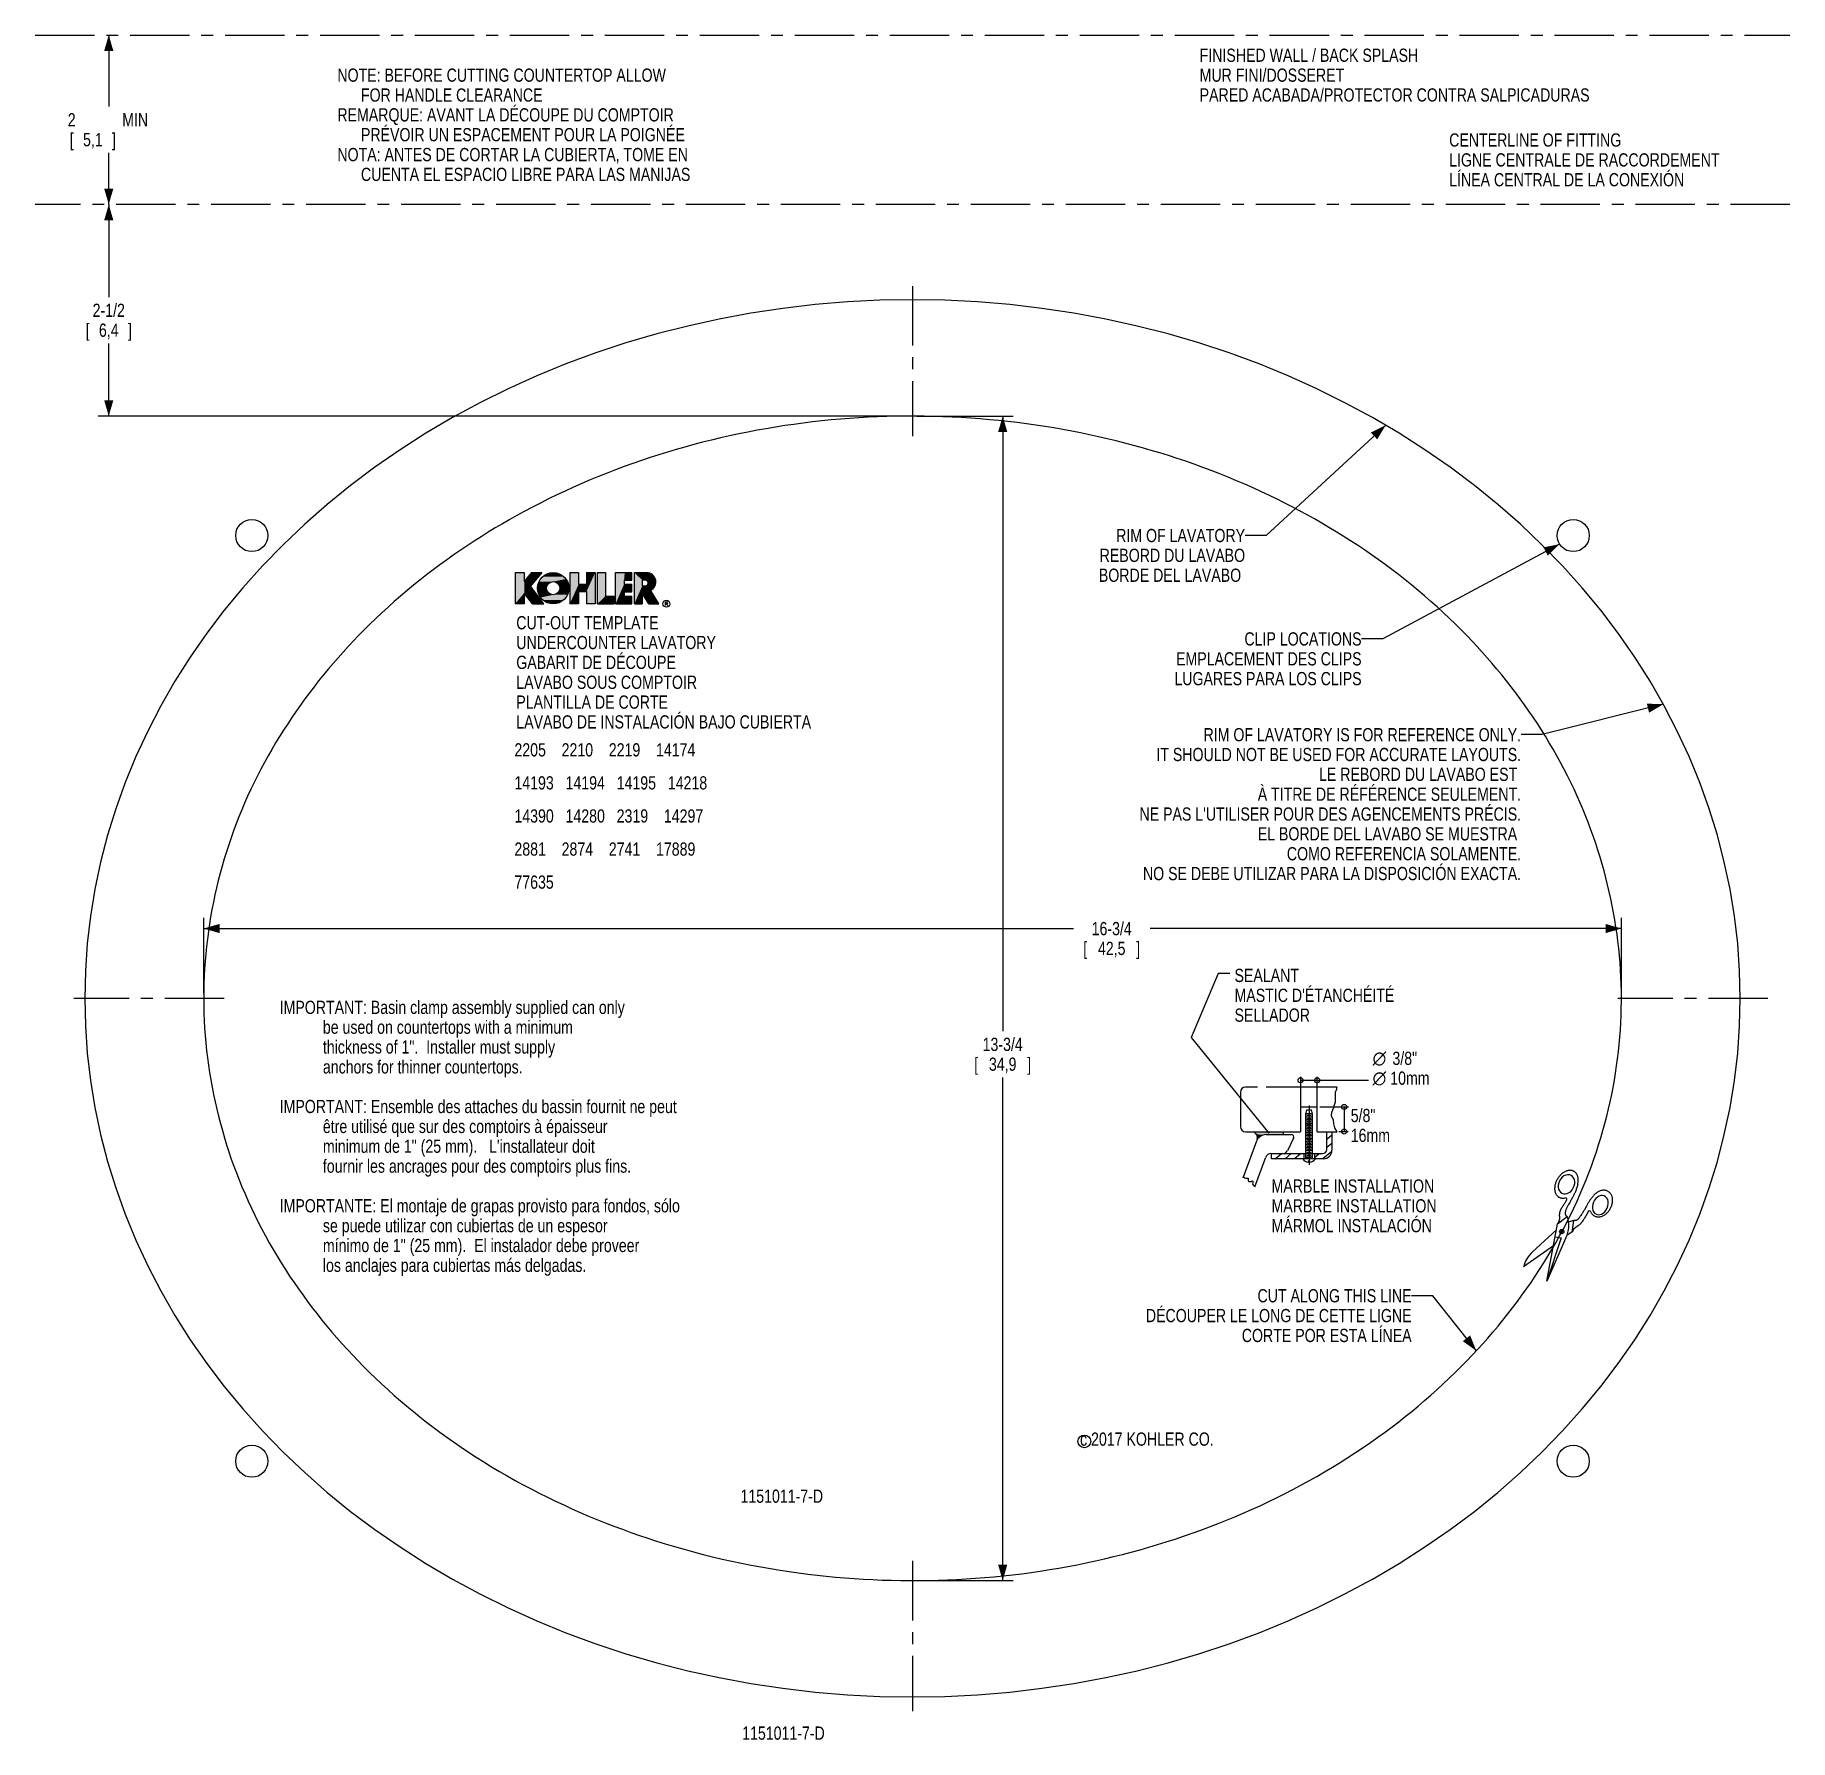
# Model space of a CAD drawing. Extents: x 2.2 to 22.9, y 1 to 21.1.
import ezdxf
from ezdxf.enums import TextEntityAlignment as Align

# ---------------------------------------------------------------- set-up
doc = ezdxf.new("R2010")
doc.units = 0
doc.header["$LTSCALE"] = 1.87
doc.linetypes.add('CENTER', pattern=[0.6, 0.375, -0.075, 0.075, -0.075])
doc.linetypes.add('PHANTOM', pattern=[0.8, 0.45, -0.05, 0.1, -0.05, 0.1, -0.05])
doc.layers.get('0').update_dxf_attribs({"linetype": 'CONTINUOUS'})
for name, color, linetype in [('___NOTE', 7, 'CONTINUOUS'), ('___SYMBOL', 7, 'CONTINUOUS'), ('_CURVE', 7, 'CONTINUOUS'), ('DEFAULT_1', 7, 'CENTER'), ('DEFAULT_3', 7, 'PHANTOM'), ('DRAFT_ENT', 7, 'CONTINUOUS'), ('NOTE', 7, 'CONTINUOUS')]:
    doc.layers.add(name, color=color, linetype=linetype)
doc.styles.get("Standard").update_dxf_attribs({"font": 'txt', "width": 0.8})
doc.styles.add('TEXTSTYLE_1', font='gdt', dxfattribs={"width": 0.8})
doc.dimstyles.get("Standard").update_dxf_attribs({"dimtxt": 2.5, "dimasz": 2.5, "dimexe": 1.25, "dimexo": 0.625, "dimtad": 1, "dimcen": 2.5, "dimazin": 3, "dimtfac": 1, "dimtmove": 0, "dimatfit": 3})

msp = doc.modelspace()

# ---------------------------------------------------------------- texts
at = {"layer": '___NOTE', "color": 2, "linetype": 'CONTINUOUS', "width": 0.8}
for s, p in [('RIM OF LAVATORY IS FOR REFERENCE ONLY.', (19.75, 12.778)), ('IT SHOULD NOT BE USED FOR ACCURATE LAYOUTS.', (19.75, 12.544)), ('LE REBORD DU LAVABO EST ', (19.75, 12.31)), ('À TITRE DE RÉFÉRENCE SEULEMENT.', (19.75, 12.075)), ("NE PAS L'UTILISER POUR DES AGENCEMENTS PRÉCIS.", (19.75, 11.841)), ('EL BORDE DEL LAVABO SE MUESTRA ', (19.75, 11.607)), ('COMO REFERENCIA SOLAMENTE.', (19.75, 11.372)), ('NO SE DEBE UTILIZAR PARA LA DISPOSICIÓN EXACTA.', (19.75, 11.138))]:
    msp.add_text(s, height=0.15625, dxfattribs=at).set_placement(p, align=Align.RIGHT)
for s, height, p in [('2205    2210    2219    14174', 0.15625, (7.856, 12.599)), ('14193   14194   14195   14218', 0.15625, (7.856, 12.209)), ('14390   14280   2319    14297   ', 0.15625, (7.856, 11.818)), ('2881    2874    2741    17889', 0.15625, (7.856, 11.427)), ('77635', 0.1562, (7.856, 11.037)), ('SEALANT', 0.1562, (16.364, 9.935)), ("MASTIC D'ÉTANCHÉITÉ", 0.15625, (16.364, 9.7)), ('SELLADOR', 0.1562, (16.364, 9.466)), ('3/8"', 0.1562, (18.23, 8.956)), ('10mm', 0.1562, (18.204, 8.722)), ('5/8"', 0.1562, (17.737, 8.281)), ('16mm', 0.1562, (17.737, 8.046)), ('MARBLE INSTALLATION', 0.15625, (16.801, 7.448)), ('MARBRE INSTALLATION', 0.15625, (16.801, 7.214)), ('MÁRMOL INSTALACIÓN', 0.15625, (16.801, 6.98)), ('c 2017 KOHLER CO.', 0.15625, (14.539, 4.459)), ('1151011-7-D', 0.15625, (10.527, 3.785)), ('1151011-7-D', 0.15625, (10.547, 0.987))]:
    msp.add_text(s, height=height, dxfattribs=at).set_placement(p)
at = {"layer": '___NOTE', "color": 2, "linetype": 'CONTINUOUS', "style": 'TEXTSTYLE_1'}
for p in [(17.995, 8.956), (17.995, 8.722)]:
    msp.add_text('n', height=0.156, dxfattribs=at).set_placement(p)
at = {"layer": 'NOTE', "color": 2, "linetype": 'CONTINUOUS', "width": 0.8}
for s, p in [('FINISHED WALL / BACK SPLASH', (15.952, 20.802)), ('NOTE: BEFORE CUTTING COUNTERTOP ALLOW', (5.764, 20.567)), ('MUR FINI/DOSSERET', (15.952, 20.567)), ('      FOR HANDLE CLEARANCE', (5.764, 20.332)), ('PARED ACABADA/PROTECTOR CONTRA SALPICADURAS', (15.952, 20.333)), ('REMARQUE: AVANT LA DÉCOUPE DU COMPTOIR', (5.764, 20.098)), ('      PRÉVOIR UN ESPACEMENT POUR LA POIGNÉE', (5.764, 19.864)), ('CENTERLINE OF FITTING', (18.9, 19.801)), ('NOTA: ANTES DE CORTAR LA CUBIERTA, TOME EN', (5.764, 19.629)), ('LIGNE CENTRALE DE RACCORDEMENT', (18.9, 19.566)), ('      CUENTA EL ESPACIO LIBRE PARA LAS MANIJAS', (5.764, 19.395)), ('LÍNEA CENTRAL DE LA CONEXIÓN', (18.9, 19.332)), ('CUT-OUT TEMPLATE', (7.878, 14.1)), ('UNDERCOUNTER LAVATORY', (7.878, 13.866)), ('GABARIT DE DÉCOUPE', (7.878, 13.632)), ('LAVABO SOUS COMPTOIR ', (7.878, 13.397)), ('PLANTILLA DE CORTE', (7.878, 13.163)), ('LAVABO DE INSTALACIÓN BAJO CUBIERTA ', (7.878, 12.929)), ('IMPORTANT: Basin clamp assembly supplied can only', (5.082, 9.558)), ('           be used on countertops with a minimum', (5.082, 9.324)), ('           thickness of 1".  Installer must supply', (5.082, 9.09)), ('           anchors for thinner countertops.', (5.082, 8.855)), ('IMPORTANT: Ensemble des attaches du bassin fournit ne peut', (5.082, 8.387)), ('           être utilisé que sur des comptoirs à épaisseur', (5.082, 8.152)), ('           minimum de 1" (25 mm).   L\'installateur doit', (5.082, 7.918)), ('           fournir les ancrages pour des comptoirs plus fins.', (5.082, 7.683)), ('IMPORTANTE: El montaje de grapas provisto para fondos, sólo', (5.082, 7.215)), ('           se puede utilizar con cubiertas de un espesor', (5.082, 6.98)), ('           mínimo de 1" (25 mm).  El instalador debe proveer', (5.082, 6.746)), ('           los anclajes para cubiertas más delgadas.', (5.082, 6.512))]:
    msp.add_text(s, height=0.15625, dxfattribs=at).set_placement(p)
for s, p in [('RIM OF LAVATORY', (16.489, 15.13)), ('REBORD DU LAVABO', (16.489, 14.896)), ('BORDE DEL LAVABO ', (16.489, 14.661)), ('CLIP LOCATIONS', (17.865, 13.909)), ('EMPLACEMENT DES CLIPS', (17.865, 13.674)), ('LUGARES PARA LOS CLIPS', (17.865, 13.44)), ('CUT ALONG THIS LINE', (18.456, 6.152)), ('DÉCOUPER LE LONG DE CETTE LIGNE', (18.456, 5.918)), ('CORTE POR ESTA LÍNEA', (18.456, 5.683))]:
    msp.add_text(s, height=0.15625, dxfattribs=at).set_placement(p, align=Align.RIGHT)

# ---------------------------------------------------------------- blocks, each defined once
blk = doc.blocks.new('_FILLED')
at = {"color": 0, "linetype": 'BYBLOCK'}
blk.add_solid([(0, 0), (-1, 0.29), (-1, -0.29)], dxfattribs=at)
blk = doc.blocks.new('*D0')
at = {"color": 2, "linetype": 'CONTINUOUS'}
for p, q in [((12.612, 16.618), (13.75, 16.618)), ((13.625, 16.618), (13.625, 9.355)), ((13.625, 2.867), (13.625, 8.808)), ((12.635, 2.867), (13.75, 2.867))]:
    blk.add_line(p, q, dxfattribs=at)
at = {"color": 2, "linetype": 'CONTINUOUS', "xscale": 0.1875, "yscale": 0.1875, "zscale": 0.1875}
for p, rotation in [((13.625, 16.618), 90), ((13.625, 2.867), 270)]:
    blk.add_blockref('_FILLED', p, dxfattribs=dict(at, rotation=rotation))
at = {"color": 2, "linetype": 'CONTINUOUS', "width": 0.8}
for s, height, p in [('13-3/4', 0.1562, (13.625, 9.121)), ('[', 0.156, (13.312, 8.887)), ('34,9', 0.1562, (13.625, 8.887)), (']', 0.156, (13.937, 8.887))]:
    blk.add_text(s, height=height, dxfattribs=at).set_placement(p, align=Align.CENTER)
blk = doc.blocks.new('*D1')
at = {"color": 2, "linetype": 'CONTINUOUS'}
for p, q in [((4.185, 9.805), (4.185, 10.692)), ((20.935, 9.773), (20.935, 10.692)), ((4.185, 10.567), (14.46, 10.567)), ((20.935, 10.567), (15.366, 10.567))]:
    blk.add_line(p, q, dxfattribs=at)
at = {"color": 2, "linetype": 'CONTINUOUS', "xscale": 0.1875, "yscale": 0.1875, "zscale": 0.1875, "rotation": 180}
blk.add_blockref('_FILLED', (4.185, 10.567), dxfattribs=at)
at = {"color": 2, "linetype": 'CONTINUOUS', "xscale": 0.1875, "yscale": 0.1875, "zscale": 0.1875}
blk.add_blockref('_FILLED', (20.935, 10.567), dxfattribs=at)
at = {"color": 2, "linetype": 'CONTINUOUS', "width": 0.8}
for s, height, p in [('16-3/4', 0.1562, (14.913, 10.488)), ('[', 0.156, (14.6, 10.254)), ('42,5', 0.1562, (14.913, 10.254)), (']', 0.156, (15.225, 10.254))]:
    blk.add_text(s, height=height, dxfattribs=at).set_placement(p, align=Align.CENTER)
blk = doc.blocks.new('*D2')
at = {"color": 2, "linetype": 'CONTINUOUS'}
for p, q in [((3.063, 19.118), (3.063, 18.024)), ((3.063, 16.618), (3.063, 17.477)), ((12.487, 16.618), (2.938, 16.618))]:
    blk.add_line(p, q, dxfattribs=at)
at = {"color": 2, "linetype": 'CONTINUOUS', "xscale": 0.1875, "yscale": 0.1875, "zscale": 0.1875}
for p, rotation in [((3.063, 19.118), 90), ((3.063, 16.618), 270)]:
    blk.add_blockref('_FILLED', p, dxfattribs=dict(at, rotation=rotation))
at = {"color": 2, "linetype": 'CONTINUOUS', "width": 0.8}
for s, height, p in [('2-1/2', 0.1562, (3.063, 17.79)), ('[', 0.156, (2.813, 17.555)), ('6,4', 0.1562, (3.063, 17.555)), (']', 0.156, (3.313, 17.555))]:
    blk.add_text(s, height=height, dxfattribs=at).set_placement(p, align=Align.CENTER)
blk = doc.blocks.new('*D3')
at = {"color": 2, "linetype": 'CONTINUOUS'}
for p, q in [((3.063, 21.118), (3.063, 20.274)), ((3.063, 19.118), (3.063, 19.727))]:
    blk.add_line(p, q, dxfattribs=at)
at = {"color": 2, "linetype": 'CONTINUOUS', "xscale": 0.1875, "yscale": 0.1875, "zscale": 0.1875}
for p, rotation in [((3.063, 21.118), 90), ((3.063, 19.118), 270)]:
    blk.add_blockref('_FILLED', p, dxfattribs=dict(at, rotation=rotation))
at = {"color": 2, "linetype": 'CONTINUOUS', "width": 0.8}
for s, height, p in [('2', 0.156, (2.625, 20.04)), ('MIN', 0.1562, (3.375, 20.04)), ('[', 0.156, (2.625, 19.805)), ('5,1', 0.1562, (2.875, 19.805)), (']', 0.156, (3.125, 19.805))]:
    blk.add_text(s, height=height, dxfattribs=at).set_placement(p, align=Align.CENTER)
blk = doc.blocks.new('SCISSORS_BL0', base_point=(20.273, 7.056))
at = {"layer": '___SYMBOL', "color": 7, "linetype": 'CONTINUOUS'}
for p, q in [((20.054, 6.402), (20.18, 7.08)), ((20.18, 7.08), (20.294, 7.167)), ((20.37, 7.118), (20.311, 7.101)), ((20.37, 7.118), (20.35, 6.98)), ((20.167, 7.01), (19.883, 6.749)), ((20.279, 6.915), (20.054, 6.402)), ((20.225, 6.914), (20.054, 6.402)), ((20.152, 6.927), (20.225, 6.914)), ((20.212, 6.97), (20.235, 7.013)), ((20.248, 7.006), (20.225, 6.963)), ((20.35, 6.98), (20.293, 6.945)), ((20.132, 6.821), (19.78, 6.571))]:
    blk.add_line(p, q, dxfattribs=at)
for points in [[(20.419, 7.549), (20.421, 7.558), (20.423, 7.567), (20.424, 7.577), (20.425, 7.586), (20.425, 7.595), (20.425, 7.604), (20.424, 7.612), (20.423, 7.621), (20.422, 7.629), (20.42, 7.637), (20.417, 7.645), (20.415, 7.652), (20.411, 7.659), (20.408, 7.666), (20.404, 7.672), (20.399, 7.678), (20.394, 7.683), (20.389, 7.688), (20.384, 7.692), (20.378, 7.696), (20.372, 7.7), (20.366, 7.703), (20.359, 7.706), (20.352, 7.708), (20.345, 7.709), (20.338, 7.71), (20.33, 7.71), (20.322, 7.71), (20.315, 7.709), (20.307, 7.708), (20.299, 7.707), (20.291, 7.704), (20.283, 7.702), (20.275, 7.698), (20.267, 7.694), (20.259, 7.69), (20.252, 7.686), (20.244, 7.68), (20.236, 7.675), (20.229, 7.669), (20.222, 7.662), (20.215, 7.655), (20.208, 7.648), (20.202, 7.641), (20.195, 7.633), (20.19, 7.625), (20.184, 7.617), (20.179, 7.608), (20.174, 7.599), (20.169, 7.59), (20.165, 7.581), (20.161, 7.572), (20.158, 7.563), (20.155, 7.553), (20.152, 7.544), (20.15, 7.535), (20.149, 7.525), (20.147, 7.516), (20.147, 7.507), (20.146, 7.498), (20.146, 7.489), (20.147, 7.48), (20.148, 7.472), (20.15, 7.464), (20.152, 7.456), (20.154, 7.448), (20.157, 7.441), (20.16, 7.434), (20.164, 7.427), (20.168, 7.421), (20.172, 7.415), (20.177, 7.41), (20.182, 7.405), (20.188, 7.4), (20.193, 7.396), (20.199, 7.393), (20.206, 7.39), (20.213, 7.387), (20.219, 7.385), (20.227, 7.384), (20.234, 7.383), (20.241, 7.382), (20.249, 7.383), (20.257, 7.383), (20.264, 7.384), (20.272, 7.386)], [(20.34, 7.652), (20.321, 7.658), (20.299, 7.659), (20.277, 7.655), (20.256, 7.645), (20.236, 7.63), (20.218, 7.61), (20.204, 7.588), (20.194, 7.564), (20.189, 7.538), (20.188, 7.514), (20.193, 7.49), (20.202, 7.47), (20.215, 7.453), (20.232, 7.441), (20.251, 7.434), (20.272, 7.433), (20.294, 7.438), (20.316, 7.448), (20.336, 7.463), (20.353, 7.482), (20.367, 7.504), (20.377, 7.529), (20.383, 7.554), (20.383, 7.579), (20.379, 7.603), (20.37, 7.623), (20.356, 7.64), (20.34, 7.652)], [(20.419, 7.549), (20.417, 7.539), (20.415, 7.529), (20.412, 7.519), (20.409, 7.509), (20.406, 7.499), (20.402, 7.489), (20.399, 7.48), (20.395, 7.47), (20.391, 7.46), (20.387, 7.451), (20.383, 7.441), (20.378, 7.432), (20.374, 7.423), (20.369, 7.413), (20.364, 7.404), (20.36, 7.395), (20.355, 7.386), (20.35, 7.377), (20.345, 7.368), (20.339, 7.359), (20.332, 7.346), (20.324, 7.332), (20.317, 7.319), (20.309, 7.306), (20.302, 7.293), (20.299, 7.287), (20.295, 7.28), (20.292, 7.274), (20.289, 7.268), (20.286, 7.261), (20.284, 7.255), (20.281, 7.248), (20.278, 7.242), (20.276, 7.235), (20.274, 7.228), (20.273, 7.222), (20.271, 7.215), (20.27, 7.212), (20.27, 7.209), (20.27, 7.206), (20.27, 7.203), (20.27, 7.2), (20.27, 7.197), (20.27, 7.194), (20.271, 7.192), (20.272, 7.19), (20.273, 7.188), (20.274, 7.186), (20.275, 7.184), (20.276, 7.182), (20.277, 7.18), (20.279, 7.178), (20.28, 7.176), (20.282, 7.174), (20.284, 7.173), (20.286, 7.171), (20.288, 7.17), (20.29, 7.169), (20.292, 7.168), (20.294, 7.167)], [(20.569, 7.224), (20.573, 7.217), (20.576, 7.21), (20.581, 7.204), (20.585, 7.197), (20.591, 7.192), (20.596, 7.186), (20.602, 7.182), (20.608, 7.177), (20.614, 7.173), (20.621, 7.17), (20.628, 7.167), (20.635, 7.165), (20.643, 7.163), (20.651, 7.162), (20.658, 7.162), (20.666, 7.162), (20.674, 7.162), (20.682, 7.163), (20.691, 7.165), (20.699, 7.167), (20.707, 7.17), (20.715, 7.173), (20.723, 7.177), (20.731, 7.182), (20.739, 7.186), (20.746, 7.192), (20.754, 7.197), (20.761, 7.204), (20.768, 7.21), (20.775, 7.217), (20.781, 7.224), (20.787, 7.232), (20.793, 7.24), (20.798, 7.248), (20.803, 7.257), (20.808, 7.266), (20.812, 7.275), (20.816, 7.284), (20.82, 7.293), (20.823, 7.302), (20.825, 7.312), (20.827, 7.321), (20.829, 7.33), (20.83, 7.34), (20.83, 7.349), (20.83, 7.358), (20.83, 7.367), (20.829, 7.376), (20.828, 7.385), (20.826, 7.393), (20.824, 7.401), (20.821, 7.409), (20.818, 7.417), (20.814, 7.424), (20.81, 7.431), (20.806, 7.437), (20.801, 7.443), (20.796, 7.449), (20.79, 7.454), (20.784, 7.458), (20.778, 7.462), (20.771, 7.466), (20.764, 7.469), (20.757, 7.472), (20.75, 7.474), (20.742, 7.475), (20.735, 7.476), (20.727, 7.476), (20.719, 7.476), (20.711, 7.475), (20.703, 7.474), (20.694, 7.472), (20.686, 7.469), (20.678, 7.466), (20.67, 7.463), (20.662, 7.459), (20.654, 7.454), (20.647, 7.449), (20.639, 7.444), (20.632, 7.438), (20.625, 7.432), (20.618, 7.425), (20.611, 7.418), (20.605, 7.41), (20.599, 7.402)], [(20.288, 7.367), (20.285, 7.36), (20.282, 7.354), (20.278, 7.346), (20.274, 7.339), (20.27, 7.332), (20.266, 7.325), (20.261, 7.318), (20.257, 7.31), (20.252, 7.303), (20.248, 7.296), (20.245, 7.292), (20.242, 7.287), (20.239, 7.283), (20.236, 7.278), (20.233, 7.274), (20.23, 7.269), (20.227, 7.265), (20.225, 7.26), (20.222, 7.255), (20.22, 7.251), (20.217, 7.246), (20.215, 7.241), (20.213, 7.236), (20.211, 7.231), (20.209, 7.227), (20.207, 7.222), (20.206, 7.217), (20.205, 7.212), (20.204, 7.207), (20.203, 7.201), (20.202, 7.196), (20.202, 7.19), (20.201, 7.185), (20.201, 7.179), (20.201, 7.174), (20.202, 7.168), (20.202, 7.163), (20.202, 7.157), (20.202, 7.153), (20.202, 7.149), (20.203, 7.145), (20.203, 7.141), (20.202, 7.137), (20.202, 7.133), (20.202, 7.129), (20.201, 7.125), (20.2, 7.122), (20.199, 7.118), (20.197, 7.115), (20.196, 7.111), (20.194, 7.108), (20.192, 7.104), (20.191, 7.101), (20.188, 7.097), (20.186, 7.093), (20.184, 7.088), (20.182, 7.084), (20.18, 7.08)], [(20.599, 7.402), (20.593, 7.396), (20.588, 7.39), (20.582, 7.384), (20.577, 7.377), (20.572, 7.371), (20.567, 7.364), (20.562, 7.357), (20.558, 7.35), (20.553, 7.343), (20.549, 7.336), (20.544, 7.329), (20.54, 7.321), (20.536, 7.314), (20.531, 7.305), (20.526, 7.296), (20.521, 7.287), (20.516, 7.278), (20.511, 7.269), (20.506, 7.259), (20.501, 7.25), (20.496, 7.241), (20.491, 7.233), (20.485, 7.224), (20.48, 7.215), (20.474, 7.206), (20.468, 7.197), (20.462, 7.188), (20.456, 7.179), (20.449, 7.17), (20.443, 7.161), (20.441, 7.158), (20.439, 7.155), (20.437, 7.151), (20.434, 7.148), (20.432, 7.145), (20.43, 7.142), (20.427, 7.139), (20.425, 7.136), (20.422, 7.134), (20.419, 7.131), (20.416, 7.129), (20.413, 7.126), (20.41, 7.124), (20.407, 7.123), (20.404, 7.121), (20.402, 7.12), (20.399, 7.119), (20.397, 7.119), (20.394, 7.118), (20.391, 7.117), (20.389, 7.117), (20.386, 7.117), (20.383, 7.117), (20.38, 7.117), (20.378, 7.117), (20.375, 7.117), (20.372, 7.117), (20.37, 7.118)], [(20.732, 7.41), (20.713, 7.415), (20.692, 7.414), (20.672, 7.408), (20.651, 7.396), (20.633, 7.379), (20.617, 7.359), (20.605, 7.336), (20.596, 7.311), (20.593, 7.285), (20.594, 7.26), (20.599, 7.237), (20.609, 7.218), (20.623, 7.202), (20.64, 7.192), (20.659, 7.187), (20.68, 7.188), (20.701, 7.194), (20.721, 7.206), (20.74, 7.222), (20.756, 7.243), (20.768, 7.266), (20.776, 7.291), (20.78, 7.317), (20.779, 7.342), (20.773, 7.365), (20.763, 7.384), (20.749, 7.399), (20.732, 7.41)], [(20.544, 7.226), (20.537, 7.214), (20.53, 7.201), (20.525, 7.192), (20.52, 7.183), (20.515, 7.174), (20.51, 7.165), (20.504, 7.156), (20.499, 7.147), (20.494, 7.138), (20.488, 7.129), (20.483, 7.121), (20.477, 7.112), (20.474, 7.108), (20.471, 7.103), (20.467, 7.099), (20.464, 7.095), (20.461, 7.091), (20.457, 7.087), (20.454, 7.082), (20.45, 7.078), (20.446, 7.075), (20.442, 7.071), (20.438, 7.067), (20.434, 7.063), (20.429, 7.06), (20.425, 7.056), (20.422, 7.054), (20.419, 7.053), (20.417, 7.051), (20.414, 7.049), (20.411, 7.047), (20.409, 7.046), (20.406, 7.044), (20.403, 7.042), (20.401, 7.041), (20.398, 7.039), (20.395, 7.037), (20.393, 7.035), (20.39, 7.034), (20.388, 7.032), (20.385, 7.03), (20.383, 7.028), (20.381, 7.026), (20.378, 7.024), (20.376, 7.022), (20.374, 7.02), (20.372, 7.018), (20.37, 7.016), (20.369, 7.014), (20.367, 7.011), (20.366, 7.009), (20.364, 7.007), (20.363, 7.004), (20.362, 7.002), (20.361, 6.999), (20.361, 6.996), (20.36, 6.994), (20.36, 6.992), (20.359, 6.991), (20.359, 6.989), (20.358, 6.988), (20.358, 6.986), (20.357, 6.985), (20.356, 6.984), (20.355, 6.983), (20.354, 6.982), (20.353, 6.982), (20.352, 6.981), (20.351, 6.98), (20.35, 6.98)]]:
    blk.add_lwpolyline(points, dxfattribs=at)
blk.add_circle((20.23, 6.988), 0.0256, dxfattribs=at)
for centre, radius, start, end in [((20.276, 7.373), 0.014, 335.3134, 104.0675), ((20.016, 7.056), 0.299, 331.806, 21.7527), ((20.556, 7.219), 0.014, 23.3109, 149.4467), ((20.117, 6.495), 0.345, 132.6406, 167.3594)]:
    blk.add_arc(centre, radius, start, end, dxfattribs=at)

# ---------------------------------------------------------------- dimensions: what is measured, and where the dimension line sits
at = {"color": 2, "linetype": 'CONTINUOUS'}
for base, p1, p2, angle, picture, middle in [((3.063, 21.118), (2.193, 19.118), (2.193, 21.118), 90, '*D3', (3.063, 20.001)), ((3.063, 16.618), (2.193, 19.118), (12.549, 16.618), 270, '*D2', (3.063, 17.751)), ((13.625, 2.867), (12.549, 16.618), (12.572, 2.867), 270, '*D0', (13.625, 9.082)), ((4.185, 10.567), (20.935, 9.71), (4.185, 9.742), 180, '*D1', (14.913, 10.449))]:
    dim = msp.add_linear_dim(base=base, p1=p1, p2=p2, angle=angle, dimstyle='Standard', dxfattribs=at)
    dim.commit()
    dim.dimension.update_dxf_attribs({"geometry": picture, "text_midpoint": middle, "dimtype": 128})

# ---------------------------------------------------------------- linework, layer by layer
at = {"color": 2, "linetype": 'CONTINUOUS'}
for p, q in [((16.171, 10.034), (15.85, 9.279)), ((16.31, 10.034), (16.171, 10.034)), ((15.85, 9.279), (16.77, 8.15)), ((17.144, 8.816), (17.144, 8.167)), ((17.146, 8.775), (17.946, 8.775)), ((17.34, 8.167), (17.34, 8.816)), ((16.433, 8.635), (16.433, 8.227)), ((17.536, 8.463), (17.558, 8.521)), ((17.558, 8.634), (17.561, 8.645)), ((17.558, 8.521), (17.558, 8.634)), ((17.561, 8.645), (17.572, 8.668)), ((17.572, 8.684), (17.578, 8.695)), ((17.572, 8.668), (17.572, 8.684)), ((17.34, 8.457), (17.144, 8.457)), ((17.205, 8.379), (17.218, 8.426)), ((17.287, 8.379), (17.205, 8.379)), ((17.205, 7.848), (17.205, 8.379)), ((17.205, 8.343), (17.287, 8.343)), ((17.205, 8.306), (17.287, 8.306)), ((17.218, 8.426), (17.274, 8.426)), ((17.22, 8.361), (17.271, 8.361)), ((17.22, 8.324), (17.271, 8.324)), ((17.287, 8.379), (17.274, 8.426)), ((17.287, 7.848), (17.287, 8.379)), ((17.373, 8.46), (17.71, 8.46)), ((17.509, 8.355), (17.514, 8.397)), ((17.517, 8.333), (17.509, 8.355)), ((17.514, 8.397), (17.536, 8.452)), ((17.525, 8.325), (17.517, 8.333)), ((17.528, 8.311), (17.525, 8.325)), ((17.534, 8.3), (17.528, 8.311)), ((17.539, 8.27), (17.534, 8.3)), ((17.536, 8.452), (17.536, 8.463)), ((17.658, 8.46), (17.658, 8.17)), ((16.493, 8.167), (17.144, 8.167)), ((16.736, 8.133), (17.035, 8.133)), ((17.205, 8.27), (17.287, 8.27)), ((17.205, 8.236), (17.287, 8.236)), ((17.205, 8.2), (17.287, 8.2)), ((17.205, 8.161), (17.287, 8.161)), ((17.205, 8.125), (17.287, 8.125)), ((17.205, 8.089), (17.287, 8.089)), ((17.22, 8.288), (17.271, 8.288)), ((17.22, 8.252), (17.271, 8.252)), ((17.22, 8.216), (17.271, 8.216)), ((17.22, 8.18), (17.271, 8.18)), ((17.22, 8.143), (17.271, 8.143)), ((17.22, 8.106), (17.271, 8.106)), ((17.34, 8.167), (17.578, 8.167)), ((17.453, 7.959), (17.453, 8.167)), ((17.453, 8.078), (17.514, 8.129)), ((17.514, 8.167), (17.514, 7.948)), ((17.539, 8.259), (17.539, 8.27)), ((17.55, 8.212), (17.539, 8.259)), ((17.578, 8.167), (17.55, 8.212)), ((17.597, 8.17), (17.705, 8.17)), ((16.623, 8.054), (16.464, 7.619)), ((16.793, 7.909), (17.403, 7.909)), ((16.801, 7.848), (16.801, 7.909)), ((16.844, 7.849), (16.915, 7.908)), ((16.965, 7.85), (17.035, 7.909)), ((17.072, 7.851), (17.141, 7.908)), ((17.182, 7.909), (17.182, 7.848)), ((17.205, 8.053), (17.287, 8.053)), ((17.205, 8.016), (17.287, 8.016)), ((17.205, 7.98), (17.287, 7.98)), ((17.287, 7.945), (17.205, 7.945)), ((17.22, 8.07), (17.271, 8.07)), ((17.22, 8.032), (17.271, 8.032)), ((17.22, 7.998), (17.271, 7.998)), ((17.22, 7.962), (17.271, 7.962)), ((17.22, 7.926), (17.271, 7.926)), ((17.22, 7.89), (17.271, 7.89)), ((17.31, 7.909), (17.31, 7.848)), ((17.31, 7.863), (17.359, 7.905)), ((17.413, 7.854), (17.512, 7.937)), ((17.453, 7.983), (17.514, 8.034)), ((17.414, 7.848), (16.801, 7.848)), ((17.205, 7.872), (17.287, 7.872)), ((17.22, 7.855), (17.271, 7.855)), ((17.236, 7.822), (17.253, 7.822)), ((17.236, 7.822), (17.236, 7.808)), ((17.253, 7.808), (17.253, 7.822)), ((16.469, 7.633), (16.48, 7.622)), ((16.48, 7.622), (16.494, 7.619)), ((16.494, 7.619), (16.524, 7.619)), ((16.524, 7.619), (16.527, 7.608)), ((16.527, 7.608), (16.524, 7.597)), ((16.524, 7.597), (16.524, 7.586)), ((16.524, 7.586), (16.535, 7.58)), ((16.535, 7.58), (16.56, 7.58)), ((16.56, 7.58), (16.571, 7.586)), ((16.571, 7.586), (16.582, 7.583)), ((16.582, 7.564), (16.577, 7.553)), ((16.577, 7.553), (16.58, 7.542)), ((16.58, 7.542), (16.588, 7.533)), ((16.582, 7.583), (16.582, 7.564)), ((16.588, 7.533), (16.602, 7.528)), ((16.602, 7.528), (16.605, 7.517))]:
    msp.add_line(p, q, dxfattribs=at)
msp.add_lwpolyline([(16.935, 8.167), (16.935, 8.166), (16.935, 8.166), (16.936, 8.165), (16.936, 8.164), (16.936, 8.164), (16.937, 8.163), (16.937, 8.162), (16.937, 8.162), (16.937, 8.161), (16.937, 8.16), (16.938, 8.16), (16.938, 8.159), (16.938, 8.158), (16.938, 8.157), (16.938, 8.157), (16.938, 8.156), (16.938, 8.155), (16.939, 8.155), (16.939, 8.154), (16.939, 8.153), (16.939, 8.153), (16.939, 8.152), (16.939, 8.151), (16.939, 8.151), (16.939, 8.15), (16.939, 8.149), (16.939, 8.149), (16.939, 8.148), (16.939, 8.147), (16.939, 8.147), (16.938, 8.146), (16.938, 8.145), (16.938, 8.145), (16.938, 8.144), (16.938, 8.143), (16.938, 8.143), (16.938, 8.142), (16.937, 8.141), (16.937, 8.141), (16.937, 8.14), (16.937, 8.139), (16.936, 8.139), (16.936, 8.138), (16.936, 8.137), (16.936, 8.137), (16.935, 8.136), (16.935, 8.135), (16.935, 8.134), (16.934, 8.134), (16.934, 8.133)], dxfattribs=at)
at = {"color": 7, "linetype": 'CONTINUOUS'}
for centre, radius in [((17.144, 8.775), 0.0299), ((17.34, 8.775), 0.0299), ((17.658, 8.46), 0.0299), ((17.658, 8.17), 0.0299), ((14.59, 4.51), 0.0755)]:
    msp.add_circle(centre, radius, dxfattribs=at)
at = {"color": 2, "linetype": 'CONTINUOUS'}
for centre, radius, start, end in [((16.493, 8.635), 0.06, 90, 180), ((16.493, 8.227), 0.06, 180, 270), ((16.562, 8.096), 0.0742, 343.9418, 72.7216), ((16.736, 8.013), 0.12, 90, 159.9602), ((17.035, 8.103), 0.03, 333.2928, 90), ((16.793, 7.845), 0.064, 90, 159.9446), ((16.934, 7.969), 0.06, 270, 333.2928), ((17.403, 7.959), 0.05, 270, 360), ((17.414, 7.948), 0.1, 270, 360), ((17.244, 7.896), 0.0885, 212.3059, 264.8843), ((17.244, 7.896), 0.0885, 276.0242, 327.6941)]:
    msp.add_arc(centre, radius, start, end, dxfattribs=at)
for points in [[(16.591, 8.165), (16.584, 8.167), (16.935, 8.167)], [(16.935, 8.167), (16.936, 8.164), (16.591, 8.165)], [(16.598, 8.161), (16.591, 8.165), (16.936, 8.164)], [(16.937, 8.162), (16.598, 8.161), (16.936, 8.164)], [(16.937, 8.162), (16.938, 8.159), (16.598, 8.161)], [(16.605, 8.157), (16.598, 8.161), (16.938, 8.159)], [(16.938, 8.159), (16.938, 8.156), (16.605, 8.157)], [(16.611, 8.152), (16.605, 8.157), (16.938, 8.156)], [(16.939, 8.153), (16.611, 8.152), (16.938, 8.156)], [(16.939, 8.153), (16.939, 8.151), (16.611, 8.152)], [(16.616, 8.147), (16.611, 8.152), (16.939, 8.151)], [(16.939, 8.148), (16.616, 8.147), (16.939, 8.151)], [(16.939, 8.148), (16.938, 8.145), (16.616, 8.147)], [(16.621, 8.141), (16.616, 8.147), (16.938, 8.145)], [(16.938, 8.143), (16.621, 8.141), (16.938, 8.145)], [(16.938, 8.143), (16.937, 8.14), (16.621, 8.141)], [(16.625, 8.135), (16.621, 8.141), (16.937, 8.14)], [(16.936, 8.138), (16.625, 8.135), (16.937, 8.14)], [(16.935, 8.135), (16.625, 8.135), (16.936, 8.138)], [(16.625, 8.135), (16.935, 8.135), (16.736, 8.133)], [(16.736, 8.133), (16.725, 8.133), (16.625, 8.135)], [(16.629, 8.128), (16.625, 8.135), (16.725, 8.133)], [(16.715, 8.131), (16.629, 8.128), (16.725, 8.133)], [(16.705, 8.129), (16.629, 8.128), (16.715, 8.131)], [(16.705, 8.129), (16.696, 8.126), (16.629, 8.128)], [(16.632, 8.121), (16.629, 8.128), (16.696, 8.126)], [(16.686, 8.122), (16.632, 8.121), (16.696, 8.126)], [(16.686, 8.122), (16.677, 8.118), (16.632, 8.121)], [(16.634, 8.114), (16.632, 8.121), (16.677, 8.118)], [(16.677, 8.118), (16.668, 8.113), (16.634, 8.114)], [(16.636, 8.106), (16.634, 8.114), (16.668, 8.113)], [(16.635, 8.083), (16.636, 8.091), (16.639, 8.084)], [(16.66, 8.106), (16.636, 8.106), (16.668, 8.113)], [(16.66, 8.106), (16.652, 8.1), (16.636, 8.106)], [(16.636, 8.099), (16.636, 8.106), (16.652, 8.1)], [(16.652, 8.1), (16.645, 8.092), (16.636, 8.099)], [(16.636, 8.091), (16.636, 8.099), (16.645, 8.092)], [(16.645, 8.092), (16.639, 8.084), (16.636, 8.091)], [(16.935, 8.135), (16.934, 8.133), (16.736, 8.133)], [(16.639, 8.084), (16.633, 8.076), (16.635, 8.083)]]:
    msp.add_solid(points, dxfattribs=at)
at = {"layer": '___NOTE', "color": 2, "linetype": 'CONTINUOUS'}
for p, q in [((21.43, 13.215), (20, 12.857)), ((20, 12.857), (19.75, 12.857))]:
    msp.add_line(p, q, dxfattribs=at)
msp.add_solid([(21.262, 13.116), (21.43, 13.215), (21.235, 13.223)], dxfattribs=at)
at = {"layer": '_CURVE', "color": 2, "linetype": 'CENTER'}
for p, q in [((2.193, 21.118), (22.926, 21.118)), ((22.926, 19.118), (2.193, 19.118)), ((12.559, 18.154), (12.559, 16.381)), ((4.425, 9.742), (2.652, 9.742)), ((22.664, 9.742), (20.891, 9.742)), ((12.559, 3.098), (12.559, 1.325))]:
    msp.add_line(p, q, dxfattribs=at)
at = {"layer": '_CURVE', "color": 8, "linetype": 'PHANTOM'}
for points in [[(22.339, 9.742), (22.332, 10.066), (22.309, 10.389), (22.271, 10.712), (22.219, 11.033), (22.151, 11.352), (22.069, 11.668), (21.972, 11.981), (21.861, 12.292), (21.735, 12.598), (21.595, 12.899), (21.441, 13.196), (21.273, 13.488), (21.092, 13.773), (20.898, 14.053), (20.691, 14.326), (20.471, 14.591), (20.24, 14.85), (19.996, 15.1), (19.741, 15.342), (19.475, 15.576), (19.198, 15.8), (18.911, 16.015), (18.614, 16.221), (18.308, 16.417), (17.993, 16.602), (17.669, 16.776), (17.338, 16.94), (16.999, 17.093), (16.654, 17.234), (16.302, 17.364), (15.944, 17.482), (15.581, 17.588), (15.214, 17.682), (14.842, 17.764), (14.467, 17.834), (14.089, 17.891), (13.709, 17.935), (13.327, 17.967), (12.943, 17.986), (12.559, 17.992), (12.175, 17.986), (11.792, 17.967), (11.41, 17.935), (11.029, 17.891), (10.651, 17.834), (10.276, 17.764), (9.905, 17.682), (9.537, 17.588), (9.174, 17.482), (8.817, 17.364), (8.465, 17.234), (8.119, 17.093), (7.781, 16.94), (7.449, 16.776), (7.126, 16.602), (6.811, 16.417), (6.505, 16.221), (6.208, 16.015), (5.921, 15.8), (5.644, 15.576), (5.378, 15.342), (5.122, 15.1), (4.879, 14.85), (4.647, 14.591), (4.427, 14.326), (4.22, 14.053), (4.026, 13.773), (3.845, 13.488), (3.678, 13.196), (3.524, 12.899), (3.384, 12.598), (3.258, 12.292), (3.146, 11.981), (3.049, 11.668), (2.967, 11.352), (2.9, 11.033), (2.847, 10.712), (2.809, 10.389), (2.787, 10.066), (2.779, 9.742)], [(2.779, 9.742), (2.787, 9.418), (2.809, 9.095), (2.847, 8.772), (2.9, 8.452), (2.967, 8.133), (3.049, 7.816), (3.146, 7.503), (3.258, 7.193), (3.384, 6.887), (3.524, 6.585), (3.678, 6.288), (3.845, 5.997), (4.026, 5.711), (4.22, 5.431), (4.427, 5.159), (4.647, 4.893), (4.879, 4.635), (5.122, 4.384), (5.378, 4.142), (5.644, 3.908), (5.921, 3.684), (6.208, 3.469), (6.505, 3.263), (6.811, 3.068), (7.126, 2.882), (7.449, 2.708), (7.781, 2.544), (8.119, 2.391), (8.465, 2.25), (8.817, 2.12), (9.174, 2.002), (9.537, 1.896), (9.905, 1.802), (10.276, 1.72), (10.651, 1.651), (11.029, 1.594), (11.41, 1.549), (11.792, 1.518), (12.175, 1.498), (12.559, 1.492), (12.943, 1.498), (13.327, 1.518), (13.709, 1.549), (14.089, 1.594), (14.467, 1.651), (14.842, 1.72), (15.214, 1.802), (15.581, 1.896), (15.944, 2.002), (16.302, 2.12), (16.654, 2.25), (16.999, 2.391), (17.338, 2.544), (17.669, 2.708), (17.993, 2.882), (18.308, 3.068), (18.614, 3.263), (18.911, 3.469), (19.198, 3.684), (19.475, 3.908), (19.741, 4.142), (19.996, 4.384), (20.24, 4.635), (20.471, 4.893), (20.691, 5.159), (20.898, 5.431), (21.092, 5.711), (21.273, 5.997), (21.441, 6.288), (21.595, 6.585), (21.735, 6.887), (21.861, 7.193), (21.972, 7.503), (22.069, 7.816), (22.151, 8.133), (22.219, 8.452), (22.271, 8.772), (22.309, 9.095), (22.332, 9.418), (22.339, 9.742)]]:
    msp.add_lwpolyline(points, dxfattribs=at)
at = {"layer": '_CURVE', "color": 7, "linetype": 'CONTINUOUS'}
for points in [[(20.935, 9.71), (20.935, 9.742), (20.935, 9.826), (20.932, 9.911), (20.929, 9.995), (20.925, 10.079), (20.919, 10.164), (20.912, 10.248), (20.903, 10.332), (20.893, 10.416), (20.883, 10.5), (20.87, 10.584), (20.857, 10.668), (20.842, 10.751), (20.827, 10.834), (20.81, 10.917), (20.792, 11), (20.772, 11.083), (20.752, 11.165), (20.73, 11.247), (20.707, 11.328), (20.683, 11.41), (20.658, 11.491), (20.631, 11.571), (20.604, 11.651), (20.575, 11.731), (20.545, 11.811), (20.514, 11.889), (20.483, 11.968), (20.448, 12.05), (20.412, 12.131), (20.375, 12.212), (20.336, 12.292), (20.297, 12.372), (20.256, 12.451), (20.214, 12.529), (20.172, 12.607), (20.128, 12.684), (20.083, 12.761), (20.037, 12.837), (19.99, 12.912), (19.942, 12.987), (19.892, 13.061), (19.842, 13.134), (19.791, 13.207), (19.739, 13.279), (19.686, 13.351), (19.632, 13.422), (19.578, 13.492), (19.522, 13.561), (19.465, 13.63), (19.408, 13.697), (19.35, 13.765), (19.291, 13.831), (19.231, 13.897), (19.17, 13.962), (19.109, 14.026), (19.046, 14.089), (18.976, 14.16), (18.904, 14.229), (18.832, 14.297), (18.759, 14.364), (18.684, 14.43), (18.609, 14.495), (18.534, 14.559), (18.457, 14.623), (18.379, 14.685), (18.301, 14.746), (18.222, 14.806), (18.142, 14.866), (18.062, 14.924), (17.981, 14.981), (17.899, 15.038), (17.816, 15.093), (17.733, 15.147), (17.649, 15.201), (17.565, 15.253), (17.48, 15.304), (17.394, 15.355), (17.308, 15.404), (17.221, 15.453), (17.133, 15.5), (17.045, 15.546), (16.957, 15.592), (16.868, 15.636), (16.779, 15.68), (16.682, 15.725), (16.584, 15.77), (16.486, 15.813), (16.387, 15.855), (16.288, 15.897), (16.189, 15.936), (16.089, 15.975), (15.989, 16.013), (15.888, 16.049), (15.787, 16.085), (15.685, 16.119), (15.583, 16.152), (15.481, 16.184), (15.378, 16.214), (15.275, 16.244), (15.172, 16.272), (15.068, 16.3), (14.964, 16.326), (14.86, 16.351), (14.756, 16.375), (14.651, 16.398), (14.546, 16.419), (14.441, 16.44), (14.336, 16.459), (14.23, 16.478), (14.125, 16.495), (14.015, 16.511), (13.906, 16.527), (13.797, 16.541), (13.687, 16.554), (13.578, 16.565), (13.468, 16.576), (13.358, 16.585), (13.248, 16.594), (13.138, 16.601), (13.028, 16.606), (12.918, 16.611), (12.808, 16.614), (12.698, 16.617), (12.588, 16.618), (12.477, 16.617), (12.367, 16.616), (12.257, 16.613), (12.147, 16.61), (12.037, 16.605), (11.927, 16.599), (11.817, 16.591), (11.707, 16.582), (11.597, 16.573), (11.487, 16.562), (11.378, 16.549), (11.268, 16.536), (11.159, 16.521), (11.05, 16.506), (10.941, 16.488), (10.832, 16.47), (10.724, 16.451), (10.615, 16.43), (10.507, 16.408), (10.399, 16.385), (10.292, 16.361), (10.184, 16.335), (10.08, 16.309), (9.975, 16.282), (9.871, 16.253), (9.767, 16.224), (9.664, 16.193), (9.561, 16.161), (9.458, 16.128), (9.356, 16.094), (9.254, 16.058), (9.152, 16.022), (9.051, 15.984), (8.951, 15.945), (8.85, 15.905), (8.751, 15.864), (8.652, 15.822), (8.553, 15.778), (8.455, 15.733), (8.357, 15.687), (8.26, 15.64), (8.164, 15.592), (8.068, 15.543), (7.972, 15.492), (7.886, 15.445), (7.8, 15.397), (7.715, 15.348), (7.63, 15.297), (7.546, 15.246), (7.462, 15.194), (7.379, 15.141), (7.297, 15.087), (7.215, 15.032), (7.134, 14.976), (7.054, 14.919), (6.974, 14.861), (6.895, 14.802), (6.817, 14.743), (6.739, 14.682), (6.663, 14.62), (6.587, 14.557), (6.511, 14.493), (6.437, 14.429), (6.363, 14.363), (6.291, 14.296), (6.219, 14.229), (6.148, 14.16), (6.078, 14.091), (6.015, 14.027), (5.953, 13.963), (5.892, 13.898), (5.832, 13.832), (5.773, 13.765), (5.714, 13.698)], [(5.714, 13.698), (5.656, 13.63), (5.599, 13.561), (5.543, 13.491), (5.488, 13.421), (5.434, 13.35), (5.381, 13.279), (5.328, 13.206), (5.277, 13.134), (5.226, 13.06), (5.177, 12.986), (5.129, 12.911), (5.081, 12.835), (5.035, 12.759), (4.99, 12.683), (4.945, 12.605), (4.902, 12.528), (4.86, 12.449), (4.82, 12.37), (4.78, 12.291), (4.742, 12.211), (4.704, 12.13), (4.668, 12.049), (4.634, 11.967), (4.6, 11.886), (4.568, 11.804), (4.538, 11.722), (4.508, 11.639), (4.48, 11.556), (4.453, 11.472), (4.427, 11.388), (4.403, 11.304), (4.379, 11.219), (4.357, 11.134), (4.337, 11.049), (4.317, 10.963), (4.299, 10.877), (4.282, 10.791), (4.267, 10.704), (4.253, 10.617), (4.24, 10.53), (4.228, 10.443), (4.218, 10.356), (4.209, 10.269), (4.202, 10.181), (4.196, 10.093), (4.191, 10.006), (4.187, 9.918), (4.185, 9.83), (4.185, 9.742)], [(4.185, 9.742), (4.185, 9.654), (4.188, 9.566), (4.191, 9.479), (4.196, 9.391), (4.202, 9.303), (4.21, 9.216), (4.219, 9.128), (4.229, 9.041), (4.241, 8.954), (4.254, 8.867), (4.268, 8.78), (4.284, 8.693), (4.301, 8.607), (4.319, 8.521), (4.339, 8.435), (4.36, 8.35), (4.382, 8.265), (4.405, 8.18), (4.43, 8.096), (4.456, 8.012), (4.483, 7.928), (4.511, 7.845), (4.541, 7.762), (4.572, 7.68), (4.604, 7.598), (4.637, 7.516), (4.673, 7.432), (4.71, 7.348), (4.749, 7.264), (4.789, 7.181), (4.83, 7.099), (4.872, 7.017), (4.916, 6.936), (4.96, 6.856), (5.006, 6.776), (5.053, 6.697), (5.101, 6.618), (5.15, 6.54), (5.2, 6.463), (5.252, 6.387), (5.304, 6.311), (5.358, 6.236), (5.412, 6.162), (5.467, 6.088), (5.524, 6.015), (5.581, 5.943), (5.639, 5.872), (5.699, 5.802), (5.759, 5.732), (5.82, 5.663), (5.882, 5.595), (5.945, 5.527), (6.008, 5.461), (6.073, 5.395), (6.143, 5.325), (6.215, 5.256), (6.287, 5.188), (6.36, 5.121), (6.434, 5.054), (6.509, 4.989), (6.585, 4.925), (6.662, 4.862), (6.739, 4.799), (6.818, 4.738), (6.897, 4.678), (6.976, 4.619), (7.057, 4.56), (7.138, 4.503), (7.226, 4.442), (7.315, 4.383), (7.405, 4.324), (7.496, 4.267), (7.587, 4.211), (7.679, 4.156), (7.772, 4.102), (7.865, 4.05), (7.959, 3.999), (8.054, 3.948), (8.149, 3.899), (8.245, 3.851), (8.341, 3.804), (8.438, 3.759), (8.535, 3.714), (8.633, 3.671), (8.732, 3.629), (8.831, 3.588), (8.93, 3.548), (9.03, 3.509), (9.131, 3.472), (9.231, 3.435), (9.332, 3.4), (9.434, 3.366), (9.536, 3.333), (9.638, 3.301), (9.749, 3.268), (9.861, 3.236), (9.973, 3.205), (10.085, 3.176), (10.198, 3.148), (10.311, 3.121), (10.424, 3.096), (10.538, 3.072), (10.652, 3.05), (10.766, 3.028), (10.88, 3.008), (10.995, 2.99), (11.104, 2.973), (11.213, 2.958), (11.322, 2.944), (11.431, 2.931), (11.541, 2.919), (11.651, 2.908), (11.76, 2.899), (11.87, 2.891), (11.98, 2.884), (12.09, 2.878), (12.2, 2.873), (12.311, 2.87), (12.421, 2.868), (12.531, 2.867), (12.641, 2.867), (12.751, 2.868), (12.862, 2.871), (12.972, 2.874), (13.082, 2.879), (13.192, 2.886), (13.302, 2.893), (13.412, 2.902), (13.522, 2.911), (13.632, 2.922), (13.741, 2.935), (13.851, 2.948), (13.96, 2.963), (14.069, 2.979), (14.178, 2.996), (14.287, 3.014), (14.396, 3.033), (14.504, 3.054), (14.612, 3.076), (14.72, 3.099), (14.827, 3.123), (14.934, 3.149), (15.039, 3.175), (15.144, 3.202), (15.248, 3.231), (15.352, 3.26), (15.455, 3.291), (15.558, 3.323), (15.661, 3.356), (15.763, 3.391), (15.865, 3.426), (15.967, 3.463), (16.068, 3.5), (16.169, 3.539), (16.269, 3.579), (16.369, 3.621), (16.468, 3.663), (16.566, 3.706), (16.665, 3.751), (16.762, 3.797), (16.859, 3.844), (16.956, 3.892), (17.052, 3.942), (17.147, 3.992), (17.241, 4.044), (17.335, 4.097), (17.428, 4.151), (17.521, 4.206), (17.612, 4.262), (17.703, 4.319), (17.793, 4.378), (17.883, 4.438), (17.972, 4.498), (18.059, 4.561), (18.146, 4.624), (18.225, 4.683), (18.304, 4.743), (18.381, 4.803), (18.458, 4.865), (18.534, 4.928), (18.609, 4.992), (18.683, 5.057), (18.757, 5.122), (18.829, 5.189), (18.901, 5.256), (18.972, 5.325), (19.042, 5.394), (19.107, 5.46), (19.17, 5.527), (19.233, 5.594), (19.296, 5.662), (19.357, 5.731), (19.417, 5.801), (19.477, 5.871), (19.535, 5.943), (19.593, 6.015), (19.65, 6.088), (19.706, 6.161), (19.76, 6.236)], [(19.76, 6.236), (19.814, 6.311), (19.867, 6.386), (19.918, 6.463), (19.969, 6.54), (20.018, 6.618), (20.067, 6.696), (20.114, 6.776), (20.16, 6.855), (20.205, 6.936), (20.249, 7.017), (20.291, 7.099), (20.333, 7.181), (20.373, 7.264), (20.411, 7.348), (20.449, 7.432), (20.485, 7.517), (20.518, 7.598), (20.55, 7.68), (20.581, 7.762), (20.611, 7.845), (20.639, 7.928), (20.666, 8.012), (20.692, 8.096), (20.717, 8.18), (20.74, 8.265), (20.762, 8.35), (20.783, 8.436), (20.802, 8.521), (20.821, 8.607), (20.837, 8.691), (20.852, 8.775), (20.866, 8.86), (20.879, 8.944), (20.89, 9.029), (20.9, 9.113), (20.909, 9.198), (20.917, 9.283), (20.923, 9.369), (20.928, 9.454), (20.932, 9.539), (20.934, 9.625), (20.935, 9.71)]]:
    msp.add_lwpolyline(points, dxfattribs=at)
at = {"layer": '_CURVE', "color": 4, "linetype": 'CONTINUOUS'}
for centre in [(4.753, 15.208), (20.366, 15.208), (4.753, 4.276), (20.366, 4.276)]:
    msp.add_circle(centre, 0.19, dxfattribs=at)
at = {"layer": 'DEFAULT_1', "color": 2, "linetype": 'CENTER'}
msp.add_line((17.245, 8.478), (17.245, 7.662), dxfattribs=at)
at = {"layer": 'DEFAULT_3', "color": 2, "linetype": 'PHANTOM'}
for p, q in [((17.578, 8.695), (16.493, 8.695)), ((17.062, 8.09), (16.988, 7.942)), ((16.605, 7.517), (16.732, 7.867))]:
    msp.add_line(p, q, dxfattribs=at)
at = {"layer": 'DRAFT_ENT', "color": 2, "linetype": 'CONTINUOUS'}
for p, q in [((7.864, 14.77), (7.864, 14.403)), ((7.864, 14.77), (7.973, 14.77)), ((7.973, 14.77), (7.973, 14.667)), ((8.059, 14.77), (7.973, 14.667)), ((8.179, 14.77), (8.046, 14.611)), ((8.059, 14.77), (8.179, 14.77)), ((8.511, 14.77), (8.511, 14.403)), ((8.511, 14.77), (8.614, 14.77)), ((8.614, 14.77), (8.614, 14.632)), ((8.707, 14.77), (8.707, 14.632)), ((8.707, 14.77), (8.81, 14.77)), ((8.81, 14.77), (8.81, 14.403)), ((8.838, 14.403), (8.838, 14.77)), ((8.838, 14.77), (8.932, 14.77)), ((8.932, 14.77), (8.932, 14.492)), ((9.052, 14.403), (9.052, 14.77)), ((9.052, 14.77), (9.245, 14.77)), ((9.245, 14.68), (9.245, 14.77)), ((9.273, 14.403), (9.273, 14.77)), ((9.273, 14.77), (9.419, 14.77)), ((7.973, 14.529), (7.973, 14.403)), ((8.069, 14.403), (7.973, 14.529)), ((8.204, 14.403), (8.046, 14.611)), ((8.614, 14.632), (8.707, 14.632)), ((8.614, 14.546), (8.614, 14.403)), ((8.614, 14.546), (8.707, 14.546)), ((8.707, 14.546), (8.707, 14.403)), ((9.151, 14.68), (9.151, 14.632)), ((9.151, 14.68), (9.245, 14.68)), ((9.151, 14.632), (9.245, 14.632)), ((9.151, 14.542), (9.151, 14.492)), ((9.151, 14.542), (9.245, 14.542)), ((9.245, 14.542), (9.245, 14.632)), ((9.367, 14.681), (9.367, 14.614)), ((9.402, 14.681), (9.367, 14.681)), ((9.367, 14.614), (9.4, 14.614)), ((9.367, 14.527), (9.367, 14.403)), ((9.445, 14.403), (9.367, 14.527)), ((9.564, 14.403), (9.464, 14.561)), ((7.973, 14.403), (7.864, 14.403)), ((8.069, 14.403), (8.204, 14.403)), ((8.614, 14.403), (8.511, 14.403)), ((8.81, 14.403), (8.707, 14.403)), ((8.838, 14.403), (9.033, 14.403)), ((8.932, 14.492), (9.033, 14.492)), ((9.033, 14.492), (9.033, 14.403)), ((9.052, 14.403), (9.245, 14.403)), ((9.151, 14.492), (9.245, 14.492)), ((9.245, 14.403), (9.245, 14.492)), ((9.273, 14.403), (9.367, 14.403)), ((9.445, 14.403), (9.564, 14.403)), ((9.642, 14.383), (9.642, 14.424)), ((9.642, 14.424), (9.657, 14.424)), ((9.657, 14.403), (9.642, 14.403)), ((9.649, 14.403), (9.669, 14.383))]:
    msp.add_line(p, q, dxfattribs=at)
for centre, radius in [((8.314, 14.586), 0.186), ((8.314, 14.586), 0.078), ((9.652, 14.403), 0.0408)]:
    msp.add_circle(centre, radius, dxfattribs=at)
for centre, radius, start, end in [((9.419, 14.66), 0.109, 294.45, 90), ((9.402, 14.647), 0.0335, 266.1604, 89.9999), ((9.657, 14.414), 0.0105, 270, 90)]:
    msp.add_arc(centre, radius, start, end, dxfattribs=at)
for points in [[(7.973, 14.667), (7.864, 14.403), (7.973, 14.77)], [(7.864, 14.403), (7.864, 14.77), (7.973, 14.77)], [(7.973, 14.667), (8.059, 14.77), (8.179, 14.77)], [(8.179, 14.77), (8.046, 14.611), (7.973, 14.667)], [(8.164, 14.695), (8.19, 14.724), (8.439, 14.724)], [(8.439, 14.724), (8.465, 14.695), (8.164, 14.695)], [(8.19, 14.724), (8.221, 14.747), (8.408, 14.747)], [(8.408, 14.747), (8.439, 14.724), (8.19, 14.724)], [(8.221, 14.747), (8.257, 14.763), (8.372, 14.763)], [(8.372, 14.763), (8.408, 14.747), (8.221, 14.747)], [(8.257, 14.763), (8.295, 14.771), (8.334, 14.771)], [(8.334, 14.771), (8.372, 14.763), (8.257, 14.763)], [(8.614, 14.632), (8.511, 14.403), (8.614, 14.77)], [(8.511, 14.403), (8.511, 14.77), (8.614, 14.77)], [(8.707, 14.632), (8.707, 14.77), (8.81, 14.77)], [(8.707, 14.632), (8.81, 14.77), (8.707, 14.546)], [(8.707, 14.546), (8.81, 14.77), (8.707, 14.403)], [(8.81, 14.77), (8.81, 14.403), (8.707, 14.403)], [(8.932, 14.492), (8.838, 14.403), (8.932, 14.77)], [(8.838, 14.403), (8.838, 14.77), (8.932, 14.77)], [(9.151, 14.68), (9.052, 14.403), (9.159, 14.77)], [(9.052, 14.403), (9.052, 14.77), (9.159, 14.77)], [(9.245, 14.77), (9.245, 14.68), (9.151, 14.68)], [(9.245, 14.77), (9.151, 14.68), (9.159, 14.77)], [(9.419, 14.77), (9.448, 14.766), (9.273, 14.77)], [(9.448, 14.766), (9.367, 14.681), (9.273, 14.77)], [(9.273, 14.403), (9.273, 14.77), (9.367, 14.681)], [(9.475, 14.754), (9.367, 14.681), (9.448, 14.766)], [(9.498, 14.735), (9.367, 14.681), (9.475, 14.754)], [(9.516, 14.711), (9.367, 14.681), (9.498, 14.735)], [(7.973, 14.529), (7.864, 14.403), (7.973, 14.667)], [(7.973, 14.403), (7.864, 14.403), (7.973, 14.529)], [(8.046, 14.611), (7.973, 14.529), (7.973, 14.667)], [(7.973, 14.529), (8.046, 14.611), (8.069, 14.403)], [(8.046, 14.611), (8.204, 14.403), (8.069, 14.403)], [(8.128, 14.586), (8.132, 14.625), (8.24, 14.61)], [(8.24, 14.61), (8.236, 14.586), (8.128, 14.586)], [(8.132, 14.547), (8.128, 14.586), (8.236, 14.586)], [(8.132, 14.625), (8.144, 14.662), (8.29, 14.66)], [(8.269, 14.649), (8.132, 14.625), (8.29, 14.66)], [(8.251, 14.632), (8.132, 14.625), (8.269, 14.649)], [(8.251, 14.632), (8.24, 14.61), (8.132, 14.625)], [(8.24, 14.562), (8.132, 14.547), (8.236, 14.586)], [(8.24, 14.562), (8.251, 14.54), (8.132, 14.547)], [(8.144, 14.51), (8.132, 14.547), (8.251, 14.54)], [(8.314, 14.664), (8.144, 14.662), (8.465, 14.695)], [(8.144, 14.662), (8.164, 14.695), (8.465, 14.695)], [(8.314, 14.664), (8.29, 14.66), (8.144, 14.662)], [(8.269, 14.523), (8.144, 14.51), (8.251, 14.54)], [(8.29, 14.512), (8.144, 14.51), (8.269, 14.523)], [(8.465, 14.695), (8.485, 14.662), (8.314, 14.664)], [(8.338, 14.66), (8.314, 14.664), (8.485, 14.662)], [(8.338, 14.66), (8.485, 14.662), (8.36, 14.649)], [(8.36, 14.523), (8.497, 14.547), (8.338, 14.512)], [(8.497, 14.547), (8.485, 14.51), (8.338, 14.512)], [(8.36, 14.649), (8.485, 14.662), (8.377, 14.632)], [(8.377, 14.54), (8.497, 14.547), (8.36, 14.523)], [(8.485, 14.662), (8.497, 14.625), (8.377, 14.632)], [(8.389, 14.61), (8.377, 14.632), (8.497, 14.625)], [(8.377, 14.54), (8.389, 14.562), (8.497, 14.547)], [(8.389, 14.61), (8.497, 14.625), (8.392, 14.586)], [(8.389, 14.562), (8.392, 14.586), (8.501, 14.586)], [(8.501, 14.586), (8.497, 14.547), (8.389, 14.562)], [(8.497, 14.625), (8.501, 14.586), (8.392, 14.586)], [(8.614, 14.546), (8.511, 14.403), (8.614, 14.632)], [(8.614, 14.546), (8.614, 14.403), (8.511, 14.403)], [(8.707, 14.632), (8.614, 14.546), (8.614, 14.632)], [(8.614, 14.546), (8.707, 14.632), (8.707, 14.546)], [(9.151, 14.632), (9.052, 14.403), (9.151, 14.68)], [(9.151, 14.542), (9.052, 14.403), (9.151, 14.632)], [(9.151, 14.492), (9.052, 14.403), (9.151, 14.542)], [(9.245, 14.632), (9.245, 14.542), (9.151, 14.542)], [(9.245, 14.632), (9.151, 14.542), (9.151, 14.632)], [(9.367, 14.614), (9.273, 14.403), (9.367, 14.681)], [(9.367, 14.527), (9.273, 14.403), (9.4, 14.614)], [(9.4, 14.614), (9.273, 14.403), (9.367, 14.614)], [(9.367, 14.527), (9.367, 14.403), (9.273, 14.403)], [(9.526, 14.683), (9.367, 14.681), (9.516, 14.711)], [(9.367, 14.681), (9.526, 14.683), (9.402, 14.681)], [(9.509, 14.598), (9.367, 14.527), (9.4, 14.614)], [(9.489, 14.576), (9.367, 14.527), (9.509, 14.598)], [(9.464, 14.561), (9.367, 14.527), (9.489, 14.576)], [(9.367, 14.527), (9.464, 14.561), (9.445, 14.403)], [(9.415, 14.616), (9.522, 14.625), (9.4, 14.614)], [(9.522, 14.625), (9.509, 14.598), (9.4, 14.614)], [(9.402, 14.681), (9.526, 14.683), (9.417, 14.677)], [(9.415, 14.616), (9.427, 14.625), (9.522, 14.625)], [(9.417, 14.677), (9.526, 14.683), (9.429, 14.667)], [(9.434, 14.638), (9.528, 14.654), (9.427, 14.625)], [(9.528, 14.654), (9.522, 14.625), (9.427, 14.625)], [(9.526, 14.683), (9.528, 14.654), (9.429, 14.667)], [(9.435, 14.654), (9.429, 14.667), (9.528, 14.654)], [(9.435, 14.654), (9.528, 14.654), (9.434, 14.638)], [(9.464, 14.561), (9.564, 14.403), (9.445, 14.403)], [(8.29, 14.512), (8.314, 14.508), (8.144, 14.51)], [(8.164, 14.476), (8.144, 14.51), (8.314, 14.508)], [(8.314, 14.508), (8.485, 14.51), (8.164, 14.476)], [(8.485, 14.51), (8.465, 14.476), (8.164, 14.476)], [(8.19, 14.447), (8.164, 14.476), (8.465, 14.476)], [(8.465, 14.476), (8.439, 14.447), (8.19, 14.447)], [(8.221, 14.425), (8.19, 14.447), (8.439, 14.447)], [(8.439, 14.447), (8.408, 14.425), (8.221, 14.425)], [(8.257, 14.409), (8.221, 14.425), (8.408, 14.425)], [(8.408, 14.425), (8.372, 14.409), (8.257, 14.409)], [(8.295, 14.401), (8.257, 14.409), (8.372, 14.409)], [(8.372, 14.409), (8.334, 14.401), (8.295, 14.401)], [(8.314, 14.508), (8.338, 14.512), (8.485, 14.51)], [(9.033, 14.492), (8.838, 14.403), (8.932, 14.492)], [(8.838, 14.403), (9.033, 14.492), (8.932, 14.403)], [(9.033, 14.492), (9.033, 14.403), (8.932, 14.403)], [(9.245, 14.492), (9.052, 14.403), (9.151, 14.492)], [(9.245, 14.492), (9.245, 14.403), (9.052, 14.403)]]:
    msp.add_solid(points, dxfattribs=at)
at = {"layer": 'NOTE', "color": 2, "linetype": 'CONTINUOUS'}
for p, q in [((18.15, 16.511), (16.739, 15.208)), ((16.739, 15.208), (16.489, 15.208)), ((20.205, 15.107), (18.115, 13.987)), ((18.115, 13.987), (17.865, 13.987)), ((18.706, 6.23), (18.456, 6.23)), ((19.221, 5.58), (18.706, 6.23))]:
    msp.add_line(p, q, dxfattribs=at)
for points in [[(18.05, 16.344), (18.15, 16.511), (17.975, 16.424)], [(20.066, 14.97), (20.205, 15.107), (20.014, 15.067)], [(19.061, 5.693), (19.221, 5.58), (19.148, 5.762)]]:
    msp.add_solid(points, dxfattribs=at)

# ---------------------------------------------------------------- block references
at = {"layer": '___SYMBOL', "color": 2, "linetype": 'CONTINUOUS'}
msp.add_blockref('SCISSORS_BL0', (20.273, 7.056), dxfattribs=at)

msp.set_redraw_order([(e.dxf.handle, doc.entitydb.next_handle()) for e in msp.query("TEXT MTEXT ATTDEF DIMENSION ARC_DIMENSION")])  # texts and dimensions are drawn at this point

doc.saveas('drawing.dxf')
